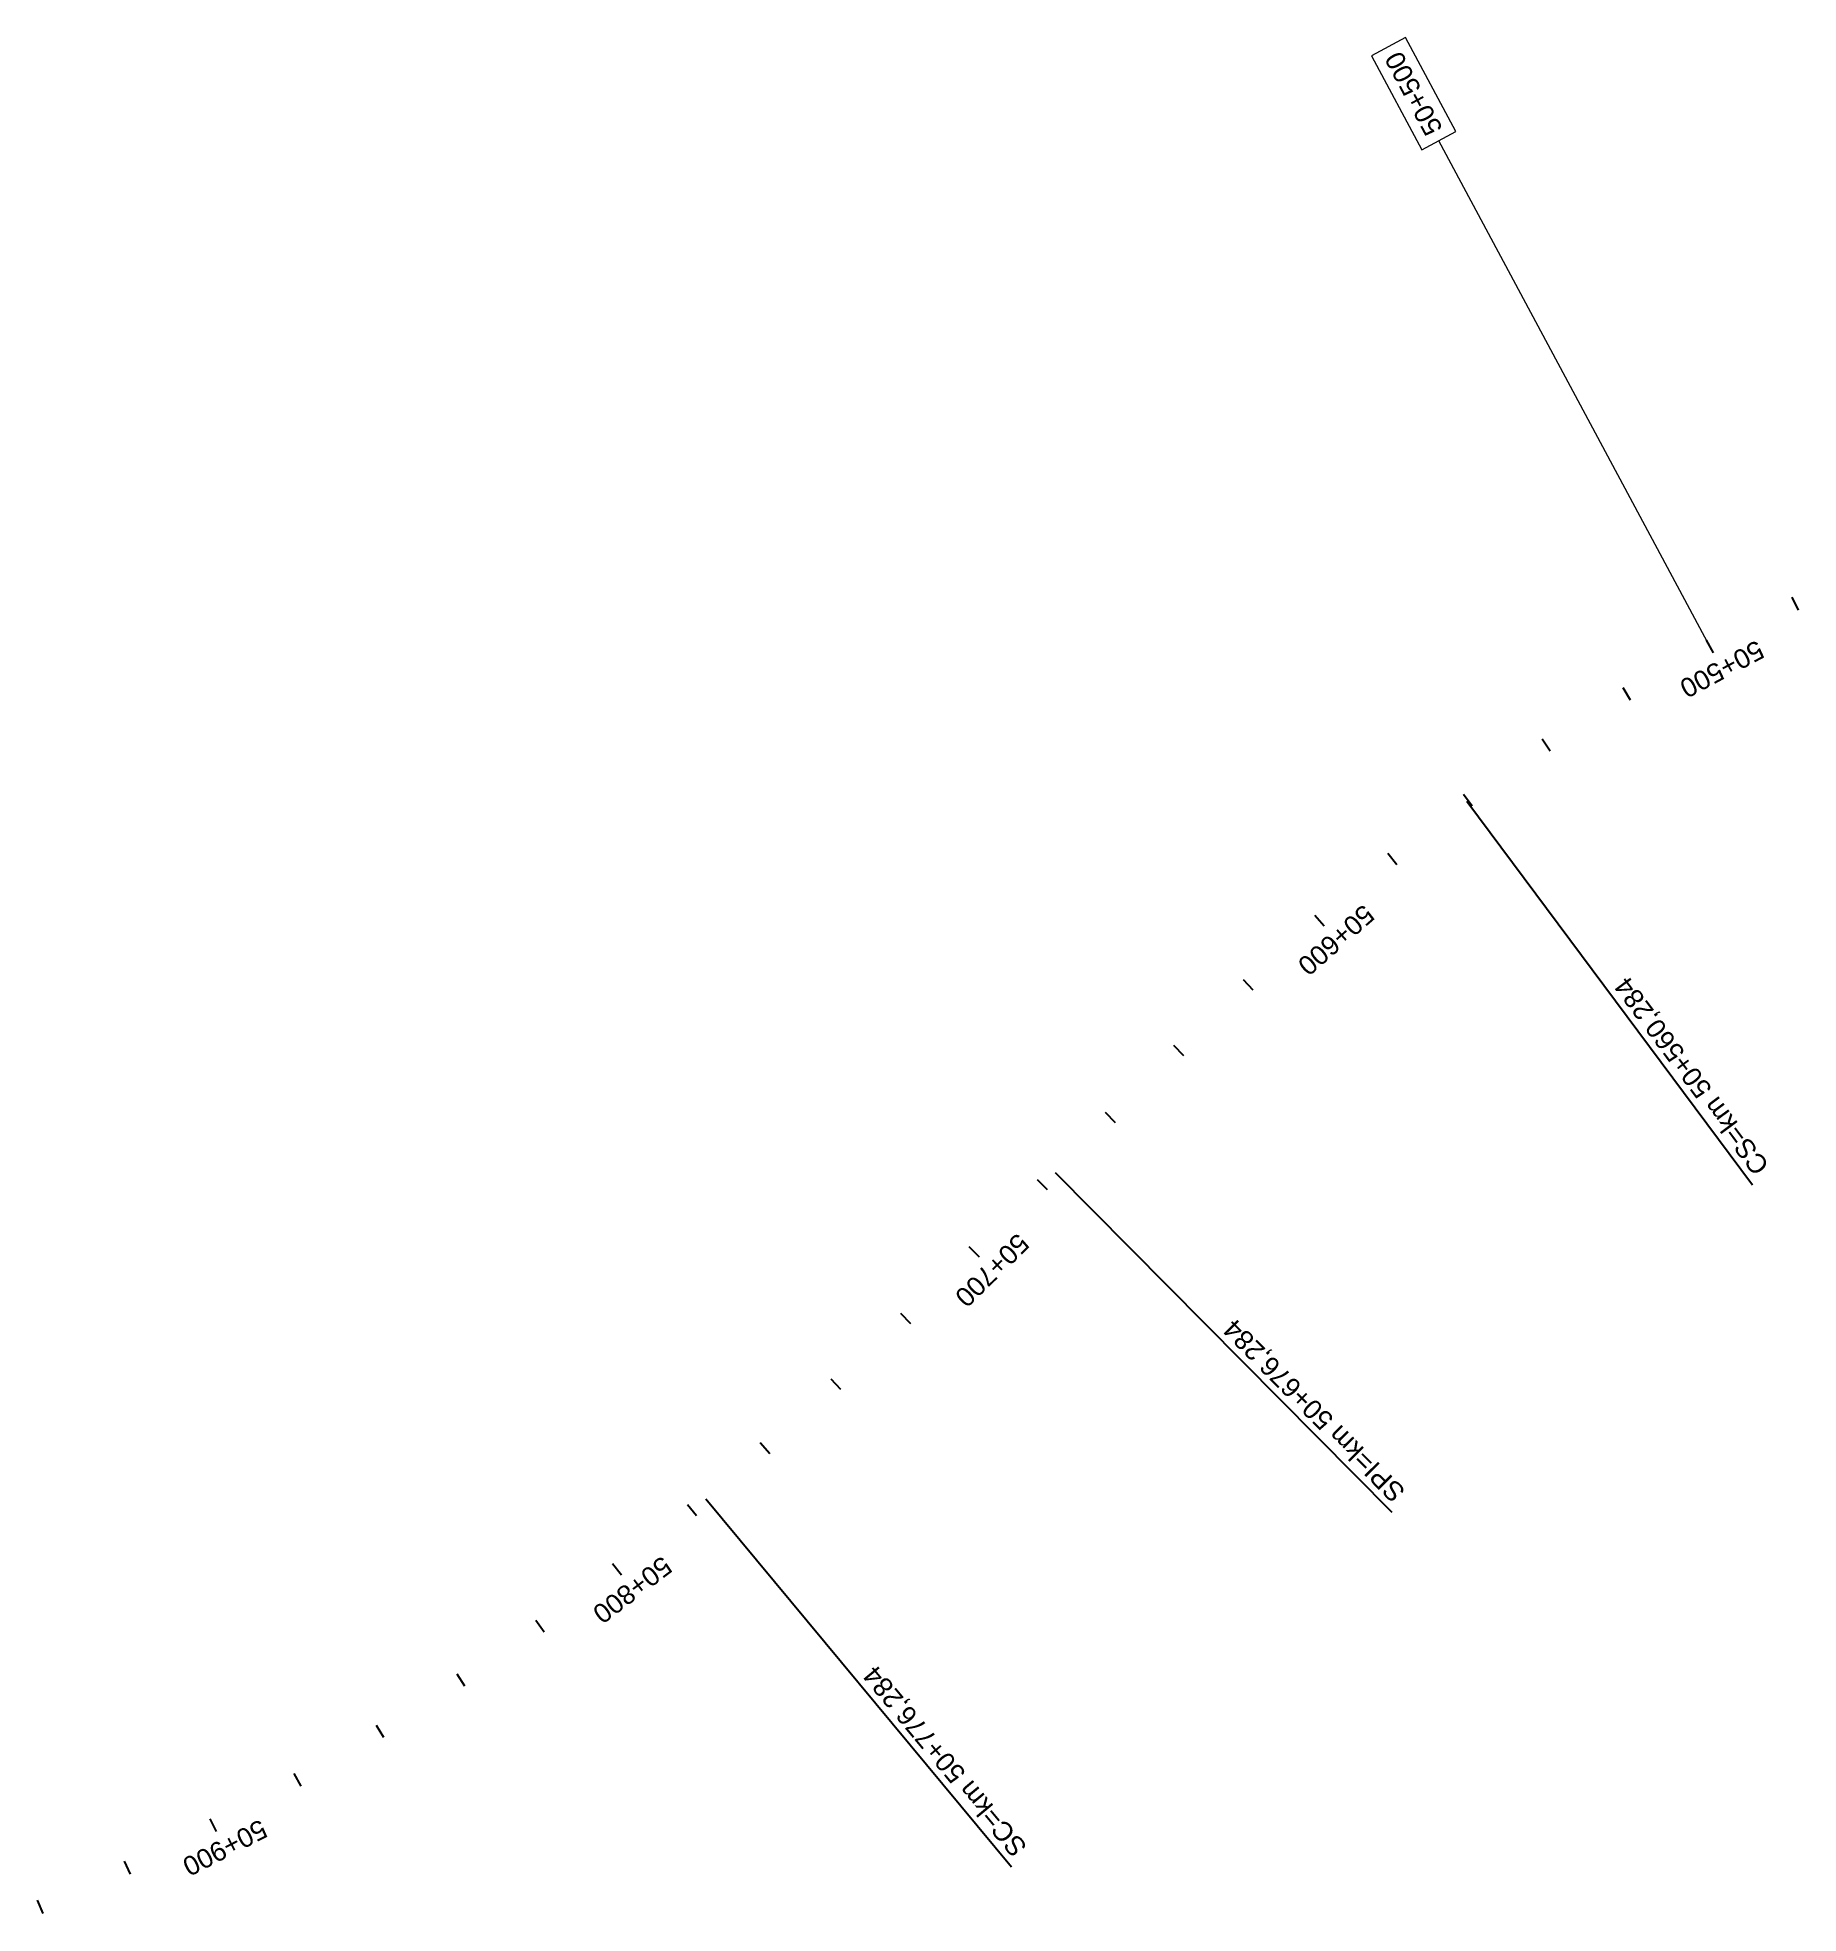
# Model space of a CAD drawing. Header units: metres. Extents: x 286368 to 330619, y 7396693 to 7466163.
# Drawn here: x 315951.7 to 316319.8, y 7432663.9 to 7433056 of the extents above; entities that cross this region are included whole.
import ezdxf

# ---------------------------------------------------------------- set-up
doc = ezdxf.new("R2010")
doc.units = ezdxf.units.M
doc.header["$MEASUREMENT"] = 0
for name, color, linetype, lineweight in [('U-HZ-ESTACAS', 3, 'Continuous', 30), ('U-HZ-KM', 1, 'Continuous', 20), ('U-HZ-NOTAVEIS', 2, 'Continuous', 30)]:
    doc.layers.add(name, color=color, linetype=linetype, lineweight=lineweight)
doc.layers.add('U-HZ-TRAÇO', color=3, linetype='TIC_LINE')
doc.styles.add('ARIAL', font='arial.ttf')
doc.styles.get("Standard").update_dxf_attribs({"font": 'arial.ttf'})
doc.linetypes.add('TIC_LINE', pattern='A,3.5,-0.25,["TIC",Standard,S=0.175,R=0,X=-0.05,Y=-0.1],-0.5', length=4.25)

msp = doc.modelspace()

# ---------------------------------------------------------------- texts
at = {"layer": 'U-HZ-ESTACAS', "style": 'ARIAL'}
for s, rotation, p in [('50+500', 208.1828, (316311.19, 7432930.19)), ('50+600', 221.2237, (316228.94, 7432875.04)), ('50+700', 224.465, (316156.59, 7432806.32)), ('50+800', 217.3583, (316082.34, 7432738.79)), ('50+900', 207.3064, (315998.34, 7432683.67))]:
    msp.add_text(s, height=4, rotation=rotation, dxfattribs=at).set_placement(p)
at = {"layer": 'U-HZ-KM', "style": 'ARIAL'}
msp.add_text('50+500', height=4, rotation=118.1828, dxfattribs=at).set_placement((316245.57, 7433036.96))
at = {"layer": 'U-HZ-NOTAVEIS', "style": 'ARIAL'}
for s, rotation, p in [('CS=km 50+560,284', 126.6693, (316313.91, 7432820.18)), ('SPI=km 50+676,284', 134.7477, (316237.9, 7432752.26)), ('SC=km 50+776,284', 129.7422, (316158.79, 7432677.83))]:
    msp.add_text(s, height=4, rotation=rotation, dxfattribs=at).set_placement(p)

# ---------------------------------------------------------------- blocks, each defined once
blk = doc.blocks.new('AeccTickLine')
at = {"layer": 'U-HZ-TRAÇO', "lineweight": -2}
blk.add_line((0, 1), (0, -1), dxfattribs=at)

# ---------------------------------------------------------------- linework, layer by layer
at = {"layer": 'U-HZ-KM', "linetype": 'Continuous', "lineweight": 0}
for p, q in [((316237.7, 7433056.04), (316230.57, 7433052.22)), ((316248.23, 7433036.38), (316237.7, 7433056.04)), ((316230.57, 7433052.22), (316241.1, 7433032.57)), ((316241.1, 7433032.57), (316248.23, 7433036.38)), ((316301.34, 7432928.7), (316244.67, 7433034.47))]:
    msp.add_line(p, q, dxfattribs=at)
at = {"layer": 'U-HZ-NOTAVEIS', "color": 1, "linetype": 'Continuous', "lineweight": -3}
for p, q in [((316250.5, 7432896.41), (316310.22, 7432816.2)), ((316164.43, 7432818.8), (316234.83, 7432747.78)), ((316091.41, 7432750.52), (316155.34, 7432673.63))]:
    msp.add_line(p, q, dxfattribs=at)

# ---------------------------------------------------------------- block references
at = {"layer": 'U-HZ-TRAÇO', "linetype": 'Continuous', "lineweight": -3}
for p, xscale, yscale, zscale, rotation in [((316319.19, 7432937.71), 1.5, 1.5, 1.5, 205.3672441765986), ((316301.34, 7432928.7), 1.5, 1.5, 1.5, 208.1827615973862), ((316283.95, 7432918.83), 1.5, 1.5, 1.5, 210.9982790181341), ((316267.07, 7432908.11), 1.5, 1.5, 1.5, 213.8137964389346), ((316250.73, 7432896.57), 1.5, 1.5, 1.5, 216.6293138597559), ((316234.96, 7432884.28), 1.5, 1.5, 1.5, 219.1509412688729), ((316219.69, 7432871.37), 1.499999999999999, 1.499999999999999, 1.499999999999999, 221.2236910237641), ((316204.84, 7432857.97), 1.5, 1.5, 1.5, 222.8265507727176), ((316190.31, 7432844.22), 1.5, 1.5, 1.5, 223.9488796331752), ((316176, 7432830.25), 1.5, 1.5, 1.5, 224.5867621765448), ((316161.79, 7432816.18), 1.5, 1.5, 1.5, 224.7407307440778), ((316147.56, 7432802.13), 1.5, 1.5, 1.5, 224.4649969554344), ((316133.21, 7432788.2), 1.5, 1.5, 1.5, 223.7873240972922), ((316118.65, 7432774.48), 1.5, 1.5, 1.5, 222.7086696902078), ((316103.79, 7432761.1), 1.5, 1.5, 1.5, 221.2323999393562), ((316088.54, 7432748.16), 1.5, 1.5, 1.5, 219.3686930900618), ((316072.86, 7432735.75), 1.5, 1.5, 1.5, 217.3583148615367), ((316056.75, 7432723.89), 1.5, 1.5, 1.5, 215.3479366329638), ((316040.24, 7432712.61), 1.5, 1.5, 1.5, 213.3375584044466), ((316023.34, 7432701.91), 1.5, 1.5, 1.5, 211.3271801759426), ((316006.08, 7432691.82), 1.5, 1.5, 1.5, 209.3168019474011), ((315988.47, 7432682.33), 1.5, 1.5, 1.5, 207.3064237188857), ((315970.54, 7432673.47), 1.5, 1.5, 1.5, 205.296045490335), ((315952.32, 7432665.24), 1.5, 1.5, 1.5, 203.2856672618003)]:
    msp.add_blockref('AeccTickLine', p, dxfattribs=dict(at, xscale=xscale, yscale=yscale, zscale=zscale, rotation=rotation))

msp.set_redraw_order([(e.dxf.handle, doc.entitydb.next_handle()) for e in msp.query("TEXT MTEXT ATTDEF DIMENSION ARC_DIMENSION")])  # texts and dimensions are drawn at this point

doc.saveas('drawing.dxf')
